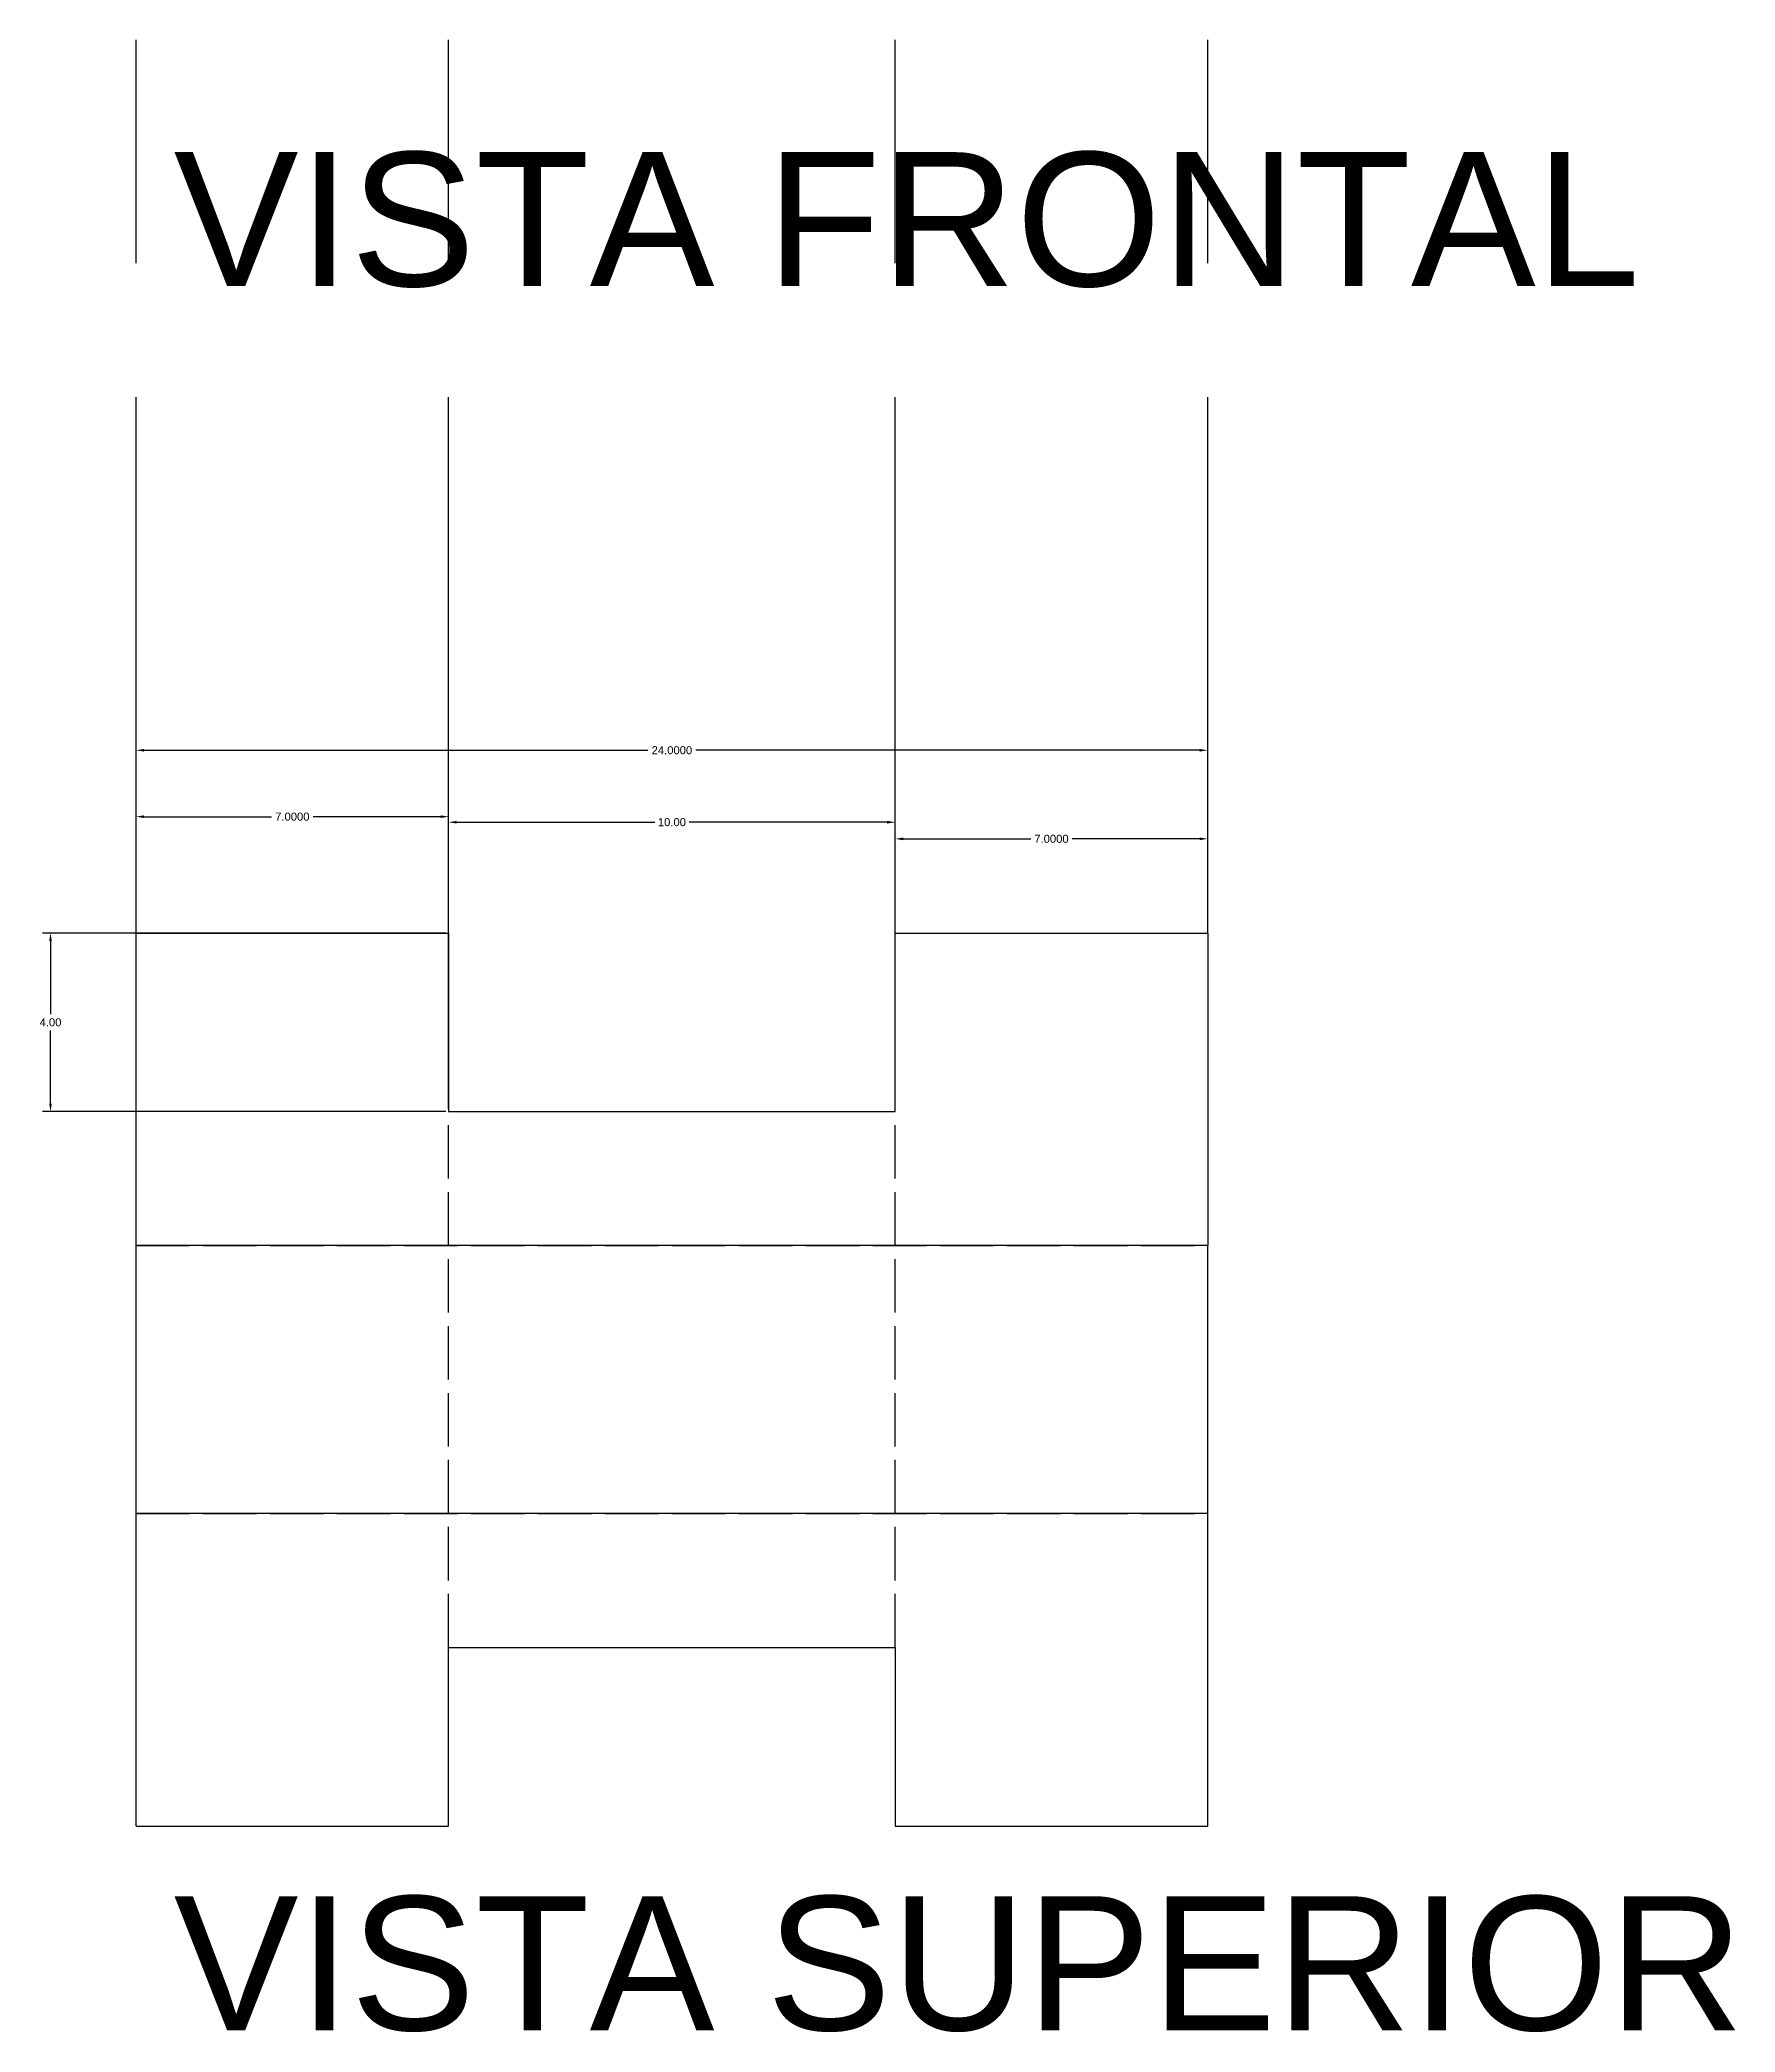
# Model space of a CAD drawing. Header units: inches. Extents: x -52 to 578, y -20 to 194.
# Drawn here: x 497.85 to 535.81, y -4.61 to 40 of the extents above; entities that cross this region are included whole.
import ezdxf

# ---------------------------------------------------------------- set-up
doc = ezdxf.new("R2010")
doc.units = ezdxf.units.IN
doc.header["$MEASUREMENT"] = 0
doc.linetypes.add('ACAD_ISO02W100', pattern=[15, 12, -3])
for name, color, linetype in [('COTA', 1, 'Continuous'), ('PROJECAO', 2, 'ACAD_ISO02W100'), ('TEXTO', 4, 'Continuous')]:
    doc.layers.add(name, color=color, linetype=linetype)
doc.styles.get("Standard").update_dxf_attribs({"font": 'Arial.ttf'})
doc.dimstyles.get("Standard").update_dxf_attribs({"dimtxt": 0.18, "dimasz": 0.18, "dimexe": 0.18, "dimexo": 0.0625, "dimgap": 0.09, "dimtad": 0, "dimtih": 1, "dimtoh": 1, "dimdec": 4, "dimzin": 0, "dimdsep": 46, "dimtxsty": 'Standard', "dimcen": 0.09, "dimadec": 0, "dimazin": 0, "dimtfac": 1, "dimtdec": 4, "dimtofl": 0, "dimtmove": 0, "dimatfit": 3, "dimfxl": 1, "dimtolj": 1, "dimtzin": 0, "dimarcsym": 0})

msp = doc.modelspace()

# ---------------------------------------------------------------- texts
at = {"layer": 'TEXTO'}
for s, p in [('VISTA FRONTAL', (500.8441, 34.48501)), ('VISTA SUPERIOR', (500.8441, -4.56925))]:
    msp.add_text(s, height=3, dxfattribs=at).set_placement(p)

# ---------------------------------------------------------------- blocks, each defined once
blk = doc.blocks.new('*D14')
at = {"layer": 'COTA', "color": 0, "lineweight": -2, "transparency": 16777216}
for p, q in [((500, 20.062), (500, 22.785)), ((507, 20.062), (507, 22.785)), ((500.18, 22.605), (503.037, 22.605)), ((506.82, 22.605), (503.963, 22.605))]:
    blk.add_line(p, q, dxfattribs=at)
at = {"layer": 'COTA', "color": 0, "transparency": 16777216}
for points in [[(500.18, 22.635), (500.18, 22.575), (500, 22.605)], [(506.82, 22.635), (506.82, 22.575), (507, 22.605)]]:
    blk.add_solid(points, dxfattribs=at)
at = {"layer": 'Defpoints', "color": 0, "transparency": 16777216}
for p in [(507, 22.605), (500, 20), (507, 20)]:
    blk.add_point(p, dxfattribs=at)
at = {"layer": 'COTA', "color": 0, "transparency": 16777216, "insert": (503.5, 22.605), "char_height": 0.18, "attachment_point": 5}
blk.add_mtext('\\A1;7.0000', dxfattribs=at)
blk = doc.blocks.new('*D15')
at = {"layer": 'COTA', "color": 0, "lineweight": -2, "transparency": 16777216}
for p, q in [((507, 16.062), (507, 22.661)), ((507.18, 22.481), (511.615, 22.481)), ((516.82, 22.481), (512.385, 22.481)), ((517, 16.062), (517, 22.661))]:
    blk.add_line(p, q, dxfattribs=at)
at = {"layer": 'COTA', "color": 0, "transparency": 16777216}
for points in [[(507.18, 22.511), (507.18, 22.451), (507, 22.481)], [(516.82, 22.511), (516.82, 22.451), (517, 22.481)]]:
    blk.add_solid(points, dxfattribs=at)
at = {"layer": 'Defpoints', "color": 0, "transparency": 16777216}
for p in [(517, 22.481), (507, 16), (517, 16)]:
    blk.add_point(p, dxfattribs=at)
at = {"layer": 'COTA', "color": 0, "transparency": 16777216, "insert": (512, 22.481), "char_height": 0.18, "attachment_point": 5}
blk.add_mtext('\\A1;10.00', dxfattribs=at)
blk = doc.blocks.new('*D16')
at = {"layer": 'COTA', "color": 0, "lineweight": -2, "transparency": 16777216}
for p, q in [((517, 20.062), (517, 22.289)), ((517.18, 22.109), (520.037, 22.109)), ((523.82, 22.109), (520.963, 22.109)), ((524, 20.062), (524, 22.289))]:
    blk.add_line(p, q, dxfattribs=at)
at = {"layer": 'COTA', "color": 0, "transparency": 16777216}
for points in [[(517.18, 22.139), (517.18, 22.079), (517, 22.109)], [(523.82, 22.139), (523.82, 22.079), (524, 22.109)]]:
    blk.add_solid(points, dxfattribs=at)
at = {"layer": 'Defpoints', "color": 0, "transparency": 16777216}
for p in [(524, 22.109), (517, 20), (524, 20)]:
    blk.add_point(p, dxfattribs=at)
at = {"layer": 'COTA', "color": 0, "transparency": 16777216, "insert": (520.5, 22.109), "char_height": 0.18, "attachment_point": 5}
blk.add_mtext('\\A1;7.0000', dxfattribs=at)
blk = doc.blocks.new('*D17')
at = {"layer": 'COTA', "color": 0, "lineweight": -2, "transparency": 16777216}
for p, q in [((500, 20.062), (500, 24.272)), ((500.18, 24.092), (511.464, 24.092)), ((523.82, 24.092), (512.536, 24.092)), ((524, 20.062), (524, 24.272))]:
    blk.add_line(p, q, dxfattribs=at)
at = {"layer": 'COTA', "color": 0, "transparency": 16777216}
for points in [[(500.18, 24.122), (500.18, 24.062), (500, 24.092)], [(523.82, 24.122), (523.82, 24.062), (524, 24.092)]]:
    blk.add_solid(points, dxfattribs=at)
at = {"layer": 'Defpoints', "color": 0, "transparency": 16777216}
for p in [(524, 24.092), (500, 20), (524, 20)]:
    blk.add_point(p, dxfattribs=at)
at = {"layer": 'COTA', "color": 0, "transparency": 16777216, "insert": (512, 24.092), "char_height": 0.18, "attachment_point": 5}
blk.add_mtext('\\A1;24.0000', dxfattribs=at)
blk = doc.blocks.new('*D18')
at = {"layer": 'COTA', "color": 0, "lineweight": -2, "transparency": 16777216}
for p, q in [((506.938, 20), (497.905, 20)), ((498.085, 19.82), (498.085, 18.181)), ((498.085, 16.18), (498.085, 17.819)), ((506.938, 16), (497.905, 16))]:
    blk.add_line(p, q, dxfattribs=at)
at = {"layer": 'COTA', "color": 0, "transparency": 16777216}
for points in [[(498.055, 19.82), (498.115, 19.82), (498.085, 20)], [(498.055, 16.18), (498.115, 16.18), (498.085, 16)]]:
    blk.add_solid(points, dxfattribs=at)
at = {"layer": 'Defpoints', "color": 0, "transparency": 16777216}
for p in [(498.085, 20), (507, 20), (507, 16)]:
    blk.add_point(p, dxfattribs=at)
at = {"layer": 'COTA', "color": 0, "transparency": 16777216, "insert": (498.085, 18), "char_height": 0.18, "attachment_point": 5}
blk.add_mtext('\\A1;4.00', dxfattribs=at)

# ---------------------------------------------------------------- dimensions: what is measured, and where the dimension line sits
at = {"layer": 'COTA'}
for p1, p2, distance, picture, middle in [((500, 20), (524, 20), 4.09247, '*D17', (512, 24.09247)), ((500, 20), (507, 20), 2.6046, '*D14', (503.5, 22.6046)), ((517, 20), (524, 20), 2.10865, '*D16', (520.5, 22.10865))]:
    dim = msp.add_aligned_dim(p1=p1, p2=p2, distance=distance, dimstyle='Standard', dxfattribs=at)
    dim.commit()
    dim.dimension.update_dxf_attribs({"geometry": picture, "text_midpoint": middle})
for p2, distance, picture, middle in [((517, 16), 6.48062, '*D15', (512, 22.48062)), ((507, 20), 8.91527, '*D18', (498.08473, 18))]:
    dim = msp.add_aligned_dim(p1=(507, 16), p2=p2, distance=distance, dimstyle='Standard', override={"dimdec": 2}, dxfattribs=at)
    dim.commit()
    dim.dimension.update_dxf_attribs({"geometry": picture, "text_midpoint": middle})

# ---------------------------------------------------------------- linework, layer by layer
for p, q in [((500, 0), (500, 20)), ((500, 20), (507, 20)), ((507, 20), (507, 16)), ((517, 16), (517, 20)), ((517, 20), (524, 20)), ((524, 20), (524, 13)), ((507, 16), (517, 16)), ((524, 13), (500, 13)), ((524, 7), (524, 13)), ((524, 7), (500, 7)), ((524, 0), (524, 7)), ((507, 0), (507, 4)), ((507, 4), (517, 4)), ((517, 4), (517, 0)), ((500, 0), (507, 0)), ((517, 0), (524, 0))]:
    msp.add_line(p, q)
at = {"layer": 'PROJECAO'}
for p, q in [((500, 20), (500, 40)), ((507, 20), (507, 40)), ((517, 20), (517, 40)), ((524, 20), (524, 40))]:
    msp.add_line(p, q, dxfattribs=at)
at = {"layer": 'PROJECAO', "ltscale": 0.1}
for p, q in [((507, 4), (507, 16)), ((517, 4), (517, 16)), ((500, 13), (524, 13)), ((500, 7), (524, 7))]:
    msp.add_line(p, q, dxfattribs=at)

msp.set_redraw_order([(e.dxf.handle, doc.entitydb.next_handle()) for e in msp.query("TEXT MTEXT ATTDEF DIMENSION ARC_DIMENSION")])  # texts and dimensions are drawn at this point

doc.saveas('drawing.dxf')
